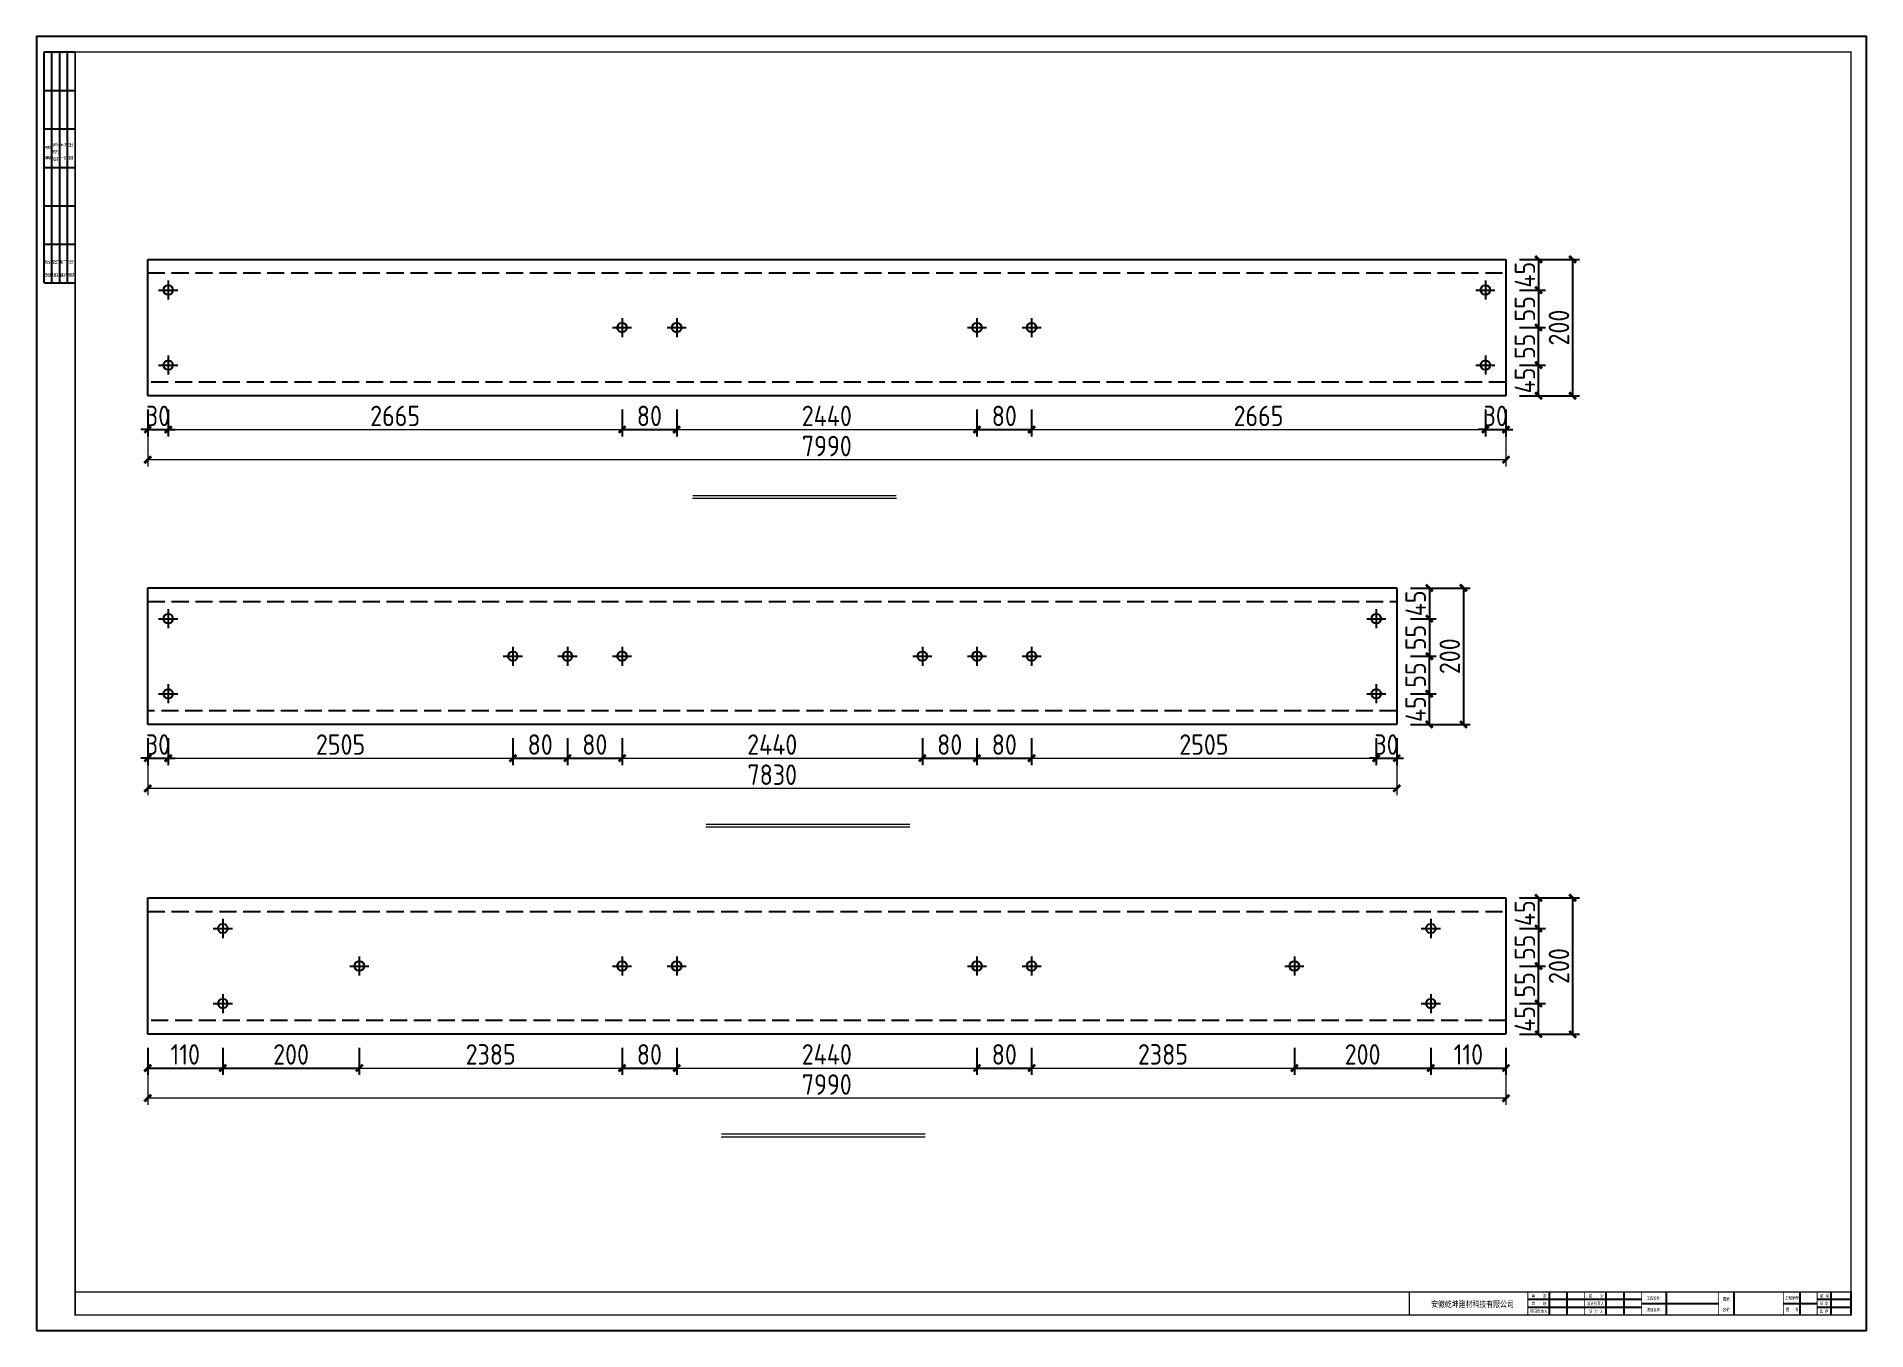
# Model space of a CAD drawing. Extents: x -196983 to 471790, y -783661 to 190401.
# Drawn here: x -40893 to -14082, y -111970 to -93007 of the extents above; entities that cross this region are included whole.
import ezdxf

# ---------------------------------------------------------------- set-up
doc = ezdxf.new("R2010")
doc.units = 0
doc.header["$LTSCALE"] = 1000
doc.header["$MEASUREMENT"] = 0
doc.linetypes.add('DASH', pattern=[0.35, 0.25, -0.1])
doc.layers.add('_TCH_MASK', color=7, linetype='Continuous')
doc.layers.add('PUB_TITLE', color=4, linetype='Continuous')
doc.styles.get("Standard").update_dxf_attribs({"font": 'gbenor.shx', "bigfont": 'gbcbig.shx'})
doc.styles.add('图框', font='')
doc.styles.get('图框').set_extended_font_data('SimSun')
doc.dimstyles.get("Standard").update_dxf_attribs({"dimscale": 100, "dimtxt": 3.5, "dimasz": 1, "dimexe": 2.5, "dimexo": 3, "dimgap": 1.5, "dimtad": 1, "dimdec": 0, "dimzin": 0, "dimdsep": 46, "dimtxsty": 'Standard', "dimblk": 'ARCHTICK', "dimcen": 0.09, "dimadec": 0, "dimazin": 0, "dimtfac": 1, "dimtdec": 0, "dimtix": 1, "dimtmove": 2, "dimatfit": 3, "dimfxl": 1, "dimtolj": 1, "dimtzin": 0, "dimarcsym": 0})

msp = doc.modelspace()

# ---------------------------------------------------------------- texts
at = {"layer": '_TCH_MASK', "lineweight": 15, "char_height": 300, "attachment_point": 5}
for s, insert in [('\\A1;2665', (-35639.2, -98566.6)), ('\\A1;2440', (-29314.2, -98566.6)), ('\\A1;2665', (-22989.2, -98566.6)), ('\\A1;7990', (-29314.2, -99008.4)), ('\\A1;2505', (-36439.2, -103383.6)), ('\\A1;2440', (-30114.2, -103383.6)), ('\\A1;2505', (-23789.2, -103383.6)), ('\\A1;7830', (-30114.2, -103825.5)), ('\\A1;2385', (-34239.2, -107924.6)), ('\\A1;2440', (-29314.2, -107924.6)), ('\\A1;2385', (-24389.2, -107924.6)), ('\\A1;7990', (-29314.2, -108366.4))]:
    msp.add_mtext(s, dxfattribs=dict(at, insert=insert))

# ---------------------------------------------------------------- blocks, each defined once
blk = doc.blocks.new('_ArchTick')
at = {"color": 0, "linetype": 'ByBlock', "const_width": 0.4}
blk.add_lwpolyline([(-0.5, -0.5), (0.5, 0.5)], dxfattribs=at)
blk = doc.blocks.new('*D674')
at = {"layer": '_TCH_MASK', "color": 0, "lineweight": -2}
for p, q in [((-39264, -98472), (-39264, -98867)), ((-38964, -98472), (-38964, -98867)), ((-39264, -98767), (-39364, -98767)), ((-39264, -98767), (-38964, -98767)), ((-38964, -98767), (-38864, -98767))]:
    blk.add_line(p, q, dxfattribs=at)
at = {"layer": 'Defpoints', "color": 0}
for p in [(-39264, -98272), (-38964, -98272), (-38964, -98767)]:
    blk.add_point(p, dxfattribs=at)
at = {"layer": '_TCH_MASK', "color": 0, "lineweight": -2, "xscale": 100, "yscale": 100, "zscale": 100}
blk.add_blockref('_ArchTick', (-39264, -98767), dxfattribs=at)
at = {"layer": '_TCH_MASK', "color": 0, "lineweight": -2, "xscale": 100, "yscale": 100, "zscale": 100, "rotation": 180}
blk.add_blockref('_ArchTick', (-38964, -98767), dxfattribs=at)
at = {"layer": '_TCH_MASK', "color": 0, "lineweight": 15, "insert": (-39114, -98567), "char_height": 300, "attachment_point": 5}
blk.add_mtext('\\A1;30', dxfattribs=at)
blk = doc.blocks.new('*D675')
at = {"layer": '_TCH_MASK', "color": 0, "lineweight": -2}
for p, q in [((-32314, -98472), (-32314, -98867)), ((-31514, -98472), (-31514, -98867)), ((-32314, -98767), (-31514, -98767))]:
    blk.add_line(p, q, dxfattribs=at)
at = {"layer": 'Defpoints', "color": 0}
for p in [(-32314, -98272), (-31514, -98272), (-31514, -98767)]:
    blk.add_point(p, dxfattribs=at)
at = {"layer": '_TCH_MASK', "color": 0, "lineweight": -2, "xscale": 100, "yscale": 100, "zscale": 100, "rotation": 180}
blk.add_blockref('_ArchTick', (-32314, -98767), dxfattribs=at)
at = {"layer": '_TCH_MASK', "color": 0, "lineweight": -2, "xscale": 100, "yscale": 100, "zscale": 100}
blk.add_blockref('_ArchTick', (-31514, -98767), dxfattribs=at)
at = {"layer": '_TCH_MASK', "color": 0, "lineweight": 15, "insert": (-31914, -98567), "char_height": 300, "attachment_point": 5}
blk.add_mtext('\\A1;80', dxfattribs=at)
blk = doc.blocks.new('*D676')
at = {"layer": '_TCH_MASK', "color": 0, "lineweight": -2}
for p, q in [((-27114, -98472), (-27114, -98867)), ((-26314, -98472), (-26314, -98867)), ((-27114, -98767), (-26314, -98767))]:
    blk.add_line(p, q, dxfattribs=at)
at = {"layer": 'Defpoints', "color": 0}
for p in [(-27114, -98272), (-26314, -98272), (-26314, -98767)]:
    blk.add_point(p, dxfattribs=at)
at = {"layer": '_TCH_MASK', "color": 0, "lineweight": -2, "xscale": 100, "yscale": 100, "zscale": 100, "rotation": 180}
blk.add_blockref('_ArchTick', (-27114, -98767), dxfattribs=at)
at = {"layer": '_TCH_MASK', "color": 0, "lineweight": -2, "xscale": 100, "yscale": 100, "zscale": 100}
blk.add_blockref('_ArchTick', (-26314, -98767), dxfattribs=at)
at = {"layer": '_TCH_MASK', "color": 0, "lineweight": 15, "insert": (-26714, -98567), "char_height": 300, "attachment_point": 5}
blk.add_mtext('\\A1;80', dxfattribs=at)
blk = doc.blocks.new('*D677')
at = {"layer": '_TCH_MASK', "color": 0, "lineweight": -2}
for p, q in [((-19664, -98472), (-19664, -98867)), ((-19364, -98472), (-19364, -98867)), ((-19664, -98767), (-19764, -98767)), ((-19664, -98767), (-19364, -98767)), ((-19364, -98767), (-19264, -98767))]:
    blk.add_line(p, q, dxfattribs=at)
at = {"layer": 'Defpoints', "color": 0}
for p in [(-19664, -98272), (-19364, -98272), (-19364, -98767)]:
    blk.add_point(p, dxfattribs=at)
at = {"layer": '_TCH_MASK', "color": 0, "lineweight": -2, "xscale": 100, "yscale": 100, "zscale": 100}
blk.add_blockref('_ArchTick', (-19664, -98767), dxfattribs=at)
at = {"layer": '_TCH_MASK', "color": 0, "lineweight": -2, "xscale": 100, "yscale": 100, "zscale": 100, "rotation": 180}
blk.add_blockref('_ArchTick', (-19364, -98767), dxfattribs=at)
at = {"layer": '_TCH_MASK', "color": 0, "lineweight": 15, "insert": (-19514, -98567), "char_height": 300, "attachment_point": 5}
blk.add_mtext('\\A1;30', dxfattribs=at)
blk = doc.blocks.new('*D573')
at = {"layer": '_TCH_MASK', "color": 0, "lineweight": -2}
for p, q in [((-19164, -97822), (-18786, -97822)), ((-18886, -98272), (-18886, -97822)), ((-19164, -98272), (-18786, -98272))]:
    blk.add_line(p, q, dxfattribs=at)
at = {"layer": 'Defpoints', "color": 0}
for p in [(-19364, -97822), (-18886, -97822), (-19364, -98272)]:
    blk.add_point(p, dxfattribs=at)
at = {"layer": '_TCH_MASK', "color": 0, "lineweight": -2, "xscale": 100, "yscale": 100, "zscale": 100}
for p, rotation in [((-18886, -97822), 90), ((-18886, -98272), 270)]:
    blk.add_blockref('_ArchTick', p, dxfattribs=dict(at, rotation=rotation))
at = {"layer": '_TCH_MASK', "color": 0, "lineweight": 15, "insert": (-19086, -98047), "char_height": 300, "attachment_point": 5, "rotation": 90}
blk.add_mtext('\\A1;45', dxfattribs=at)
blk = doc.blocks.new('*D678')
at = {"layer": '_TCH_MASK', "color": 0, "lineweight": -2}
for p, q in [((-19164, -97272), (-18786, -97272)), ((-18886, -97822), (-18886, -97272)), ((-19164, -97822), (-18786, -97822))]:
    blk.add_line(p, q, dxfattribs=at)
at = {"layer": 'Defpoints', "color": 0}
for p in [(-19364, -97272), (-18886, -97272), (-19364, -97822)]:
    blk.add_point(p, dxfattribs=at)
at = {"layer": '_TCH_MASK', "color": 0, "lineweight": -2, "xscale": 100, "yscale": 100, "zscale": 100}
for p, rotation in [((-18886, -97272), 90), ((-18886, -97822), 270)]:
    blk.add_blockref('_ArchTick', p, dxfattribs=dict(at, rotation=rotation))
at = {"layer": '_TCH_MASK', "color": 0, "lineweight": 15, "insert": (-19086, -97547), "char_height": 300, "attachment_point": 5, "rotation": 90}
blk.add_mtext('\\A1;55', dxfattribs=at)
blk = doc.blocks.new('*D574')
at = {"layer": '_TCH_MASK', "color": 0, "lineweight": -2}
for p, q in [((-19164, -96272), (-18786, -96272)), ((-18886, -96272), (-18886, -96722)), ((-19164, -96722), (-18786, -96722))]:
    blk.add_line(p, q, dxfattribs=at)
at = {"layer": 'Defpoints', "color": 0}
for p in [(-19364, -96272), (-19364, -96722), (-18886, -96722)]:
    blk.add_point(p, dxfattribs=at)
at = {"layer": '_TCH_MASK', "color": 0, "lineweight": -2, "xscale": 100, "yscale": 100, "zscale": 100}
for p, rotation in [((-18886, -96272), 90), ((-18886, -96722), 270)]:
    blk.add_blockref('_ArchTick', p, dxfattribs=dict(at, rotation=rotation))
at = {"layer": '_TCH_MASK', "color": 0, "lineweight": 15, "insert": (-19086, -96497), "char_height": 300, "attachment_point": 5, "rotation": 90}
blk.add_mtext('\\A1;45', dxfattribs=at)
blk = doc.blocks.new('*D575')
at = {"layer": '_TCH_MASK', "color": 0, "lineweight": -2}
for p, q in [((-19164, -96722), (-18786, -96722)), ((-18886, -96722), (-18886, -97272)), ((-19164, -97272), (-18786, -97272))]:
    blk.add_line(p, q, dxfattribs=at)
at = {"layer": 'Defpoints', "color": 0}
for p in [(-19364, -96722), (-19364, -97272), (-18886, -97272)]:
    blk.add_point(p, dxfattribs=at)
at = {"layer": '_TCH_MASK', "color": 0, "lineweight": -2, "xscale": 100, "yscale": 100, "zscale": 100}
for p, rotation in [((-18886, -96722), 90), ((-18886, -97272), 270)]:
    blk.add_blockref('_ArchTick', p, dxfattribs=dict(at, rotation=rotation))
at = {"layer": '_TCH_MASK', "color": 0, "lineweight": 15, "insert": (-19086, -96997), "char_height": 300, "attachment_point": 5, "rotation": 90}
blk.add_mtext('\\A1;55', dxfattribs=at)
blk = doc.blocks.new('*D679')
at = {"layer": '_TCH_MASK', "color": 0, "lineweight": -2}
for p, q in [((-19164, -96272), (-18287, -96272)), ((-18387, -96272), (-18387, -98272)), ((-19164, -98272), (-18287, -98272))]:
    blk.add_line(p, q, dxfattribs=at)
at = {"layer": 'Defpoints', "color": 0}
for p in [(-19364, -96272), (-19364, -98272), (-18387, -98272)]:
    blk.add_point(p, dxfattribs=at)
at = {"layer": '_TCH_MASK', "color": 0, "lineweight": -2, "xscale": 100, "yscale": 100, "zscale": 100}
for p, rotation in [((-18387, -96272), 90), ((-18387, -98272), 270)]:
    blk.add_blockref('_ArchTick', p, dxfattribs=dict(at, rotation=rotation))
at = {"layer": '_TCH_MASK', "color": 0, "lineweight": 15, "insert": (-18587, -97272), "char_height": 300, "attachment_point": 5, "rotation": 90}
blk.add_mtext('\\A1;200', dxfattribs=at)
blk = doc.blocks.new('*D680')
at = {"layer": '_TCH_MASK', "color": 0, "lineweight": -2}
for p, q in [((-39264, -103289), (-39264, -103684)), ((-38964, -103289), (-38964, -103684)), ((-39264, -103584), (-39364, -103584)), ((-39264, -103584), (-38964, -103584)), ((-38964, -103584), (-38864, -103584))]:
    blk.add_line(p, q, dxfattribs=at)
at = {"layer": 'Defpoints', "color": 0}
for p in [(-39264, -103089), (-38964, -103089), (-38964, -103584)]:
    blk.add_point(p, dxfattribs=at)
at = {"layer": '_TCH_MASK', "color": 0, "lineweight": -2, "xscale": 100, "yscale": 100, "zscale": 100}
blk.add_blockref('_ArchTick', (-39264, -103584), dxfattribs=at)
at = {"layer": '_TCH_MASK', "color": 0, "lineweight": -2, "xscale": 100, "yscale": 100, "zscale": 100, "rotation": 180}
blk.add_blockref('_ArchTick', (-38964, -103584), dxfattribs=at)
at = {"layer": '_TCH_MASK', "color": 0, "lineweight": 15, "insert": (-39114, -103384), "char_height": 300, "attachment_point": 5}
blk.add_mtext('\\A1;30', dxfattribs=at)
blk = doc.blocks.new('*D681')
at = {"layer": '_TCH_MASK', "color": 0, "lineweight": -2}
for p, q in [((-33114, -103289), (-33114, -103684)), ((-32314, -103289), (-32314, -103684)), ((-33114, -103584), (-32314, -103584))]:
    blk.add_line(p, q, dxfattribs=at)
at = {"layer": 'Defpoints', "color": 0}
for p in [(-33114, -103089), (-32314, -103089), (-32314, -103584)]:
    blk.add_point(p, dxfattribs=at)
at = {"layer": '_TCH_MASK', "color": 0, "lineweight": -2, "xscale": 100, "yscale": 100, "zscale": 100, "rotation": 180}
blk.add_blockref('_ArchTick', (-33114, -103584), dxfattribs=at)
at = {"layer": '_TCH_MASK', "color": 0, "lineweight": -2, "xscale": 100, "yscale": 100, "zscale": 100}
blk.add_blockref('_ArchTick', (-32314, -103584), dxfattribs=at)
at = {"layer": '_TCH_MASK', "color": 0, "lineweight": 15, "insert": (-32714, -103384), "char_height": 300, "attachment_point": 5}
blk.add_mtext('\\A1;80', dxfattribs=at)
blk = doc.blocks.new('*D682')
at = {"layer": '_TCH_MASK', "color": 0, "lineweight": -2}
for p, q in [((-27914, -103289), (-27914, -103684)), ((-27114, -103289), (-27114, -103684)), ((-27914, -103584), (-27114, -103584))]:
    blk.add_line(p, q, dxfattribs=at)
at = {"layer": 'Defpoints', "color": 0}
for p in [(-27914, -103089), (-27114, -103089), (-27114, -103584)]:
    blk.add_point(p, dxfattribs=at)
at = {"layer": '_TCH_MASK', "color": 0, "lineweight": -2, "xscale": 100, "yscale": 100, "zscale": 100, "rotation": 180}
blk.add_blockref('_ArchTick', (-27914, -103584), dxfattribs=at)
at = {"layer": '_TCH_MASK', "color": 0, "lineweight": -2, "xscale": 100, "yscale": 100, "zscale": 100}
blk.add_blockref('_ArchTick', (-27114, -103584), dxfattribs=at)
at = {"layer": '_TCH_MASK', "color": 0, "lineweight": 15, "insert": (-27514, -103384), "char_height": 300, "attachment_point": 5}
blk.add_mtext('\\A1;80', dxfattribs=at)
blk = doc.blocks.new('*D683')
at = {"layer": '_TCH_MASK', "color": 0, "lineweight": -2}
for p, q in [((-21264, -103289), (-21264, -103684)), ((-20964, -103289), (-20964, -103684)), ((-21264, -103584), (-21364, -103584)), ((-21264, -103584), (-20964, -103584)), ((-20964, -103584), (-20864, -103584))]:
    blk.add_line(p, q, dxfattribs=at)
at = {"layer": 'Defpoints', "color": 0}
for p in [(-21264, -103089), (-20964, -103089), (-20964, -103584)]:
    blk.add_point(p, dxfattribs=at)
at = {"layer": '_TCH_MASK', "color": 0, "lineweight": -2, "xscale": 100, "yscale": 100, "zscale": 100}
blk.add_blockref('_ArchTick', (-21264, -103584), dxfattribs=at)
at = {"layer": '_TCH_MASK', "color": 0, "lineweight": -2, "xscale": 100, "yscale": 100, "zscale": 100, "rotation": 180}
blk.add_blockref('_ArchTick', (-20964, -103584), dxfattribs=at)
at = {"layer": '_TCH_MASK', "color": 0, "lineweight": 15, "insert": (-21114, -103384), "char_height": 300, "attachment_point": 5}
blk.add_mtext('\\A1;30', dxfattribs=at)
blk = doc.blocks.new('*D576')
at = {"layer": '_TCH_MASK', "color": 0, "lineweight": -2}
for p, q in [((-20764, -102639), (-20386, -102639)), ((-20486, -103089), (-20486, -102639)), ((-20764, -103089), (-20386, -103089))]:
    blk.add_line(p, q, dxfattribs=at)
at = {"layer": 'Defpoints', "color": 0}
for p in [(-20964, -102639), (-20486, -102639), (-20964, -103089)]:
    blk.add_point(p, dxfattribs=at)
at = {"layer": '_TCH_MASK', "color": 0, "lineweight": -2, "xscale": 100, "yscale": 100, "zscale": 100}
for p, rotation in [((-20486, -102639), 90), ((-20486, -103089), 270)]:
    blk.add_blockref('_ArchTick', p, dxfattribs=dict(at, rotation=rotation))
at = {"layer": '_TCH_MASK', "color": 0, "lineweight": 15, "insert": (-20686, -102864), "char_height": 300, "attachment_point": 5, "rotation": 90}
blk.add_mtext('\\A1;45', dxfattribs=at)
blk = doc.blocks.new('*D684')
at = {"layer": '_TCH_MASK', "color": 0, "lineweight": -2}
for p, q in [((-20764, -102089), (-20386, -102089)), ((-20486, -102639), (-20486, -102089)), ((-20764, -102639), (-20386, -102639))]:
    blk.add_line(p, q, dxfattribs=at)
at = {"layer": 'Defpoints', "color": 0}
for p in [(-20964, -102089), (-20486, -102089), (-20964, -102639)]:
    blk.add_point(p, dxfattribs=at)
at = {"layer": '_TCH_MASK', "color": 0, "lineweight": -2, "xscale": 100, "yscale": 100, "zscale": 100}
for p, rotation in [((-20486, -102089), 90), ((-20486, -102639), 270)]:
    blk.add_blockref('_ArchTick', p, dxfattribs=dict(at, rotation=rotation))
at = {"layer": '_TCH_MASK', "color": 0, "lineweight": 15, "insert": (-20686, -102364), "char_height": 300, "attachment_point": 5, "rotation": 90}
blk.add_mtext('\\A1;55', dxfattribs=at)
blk = doc.blocks.new('*D577')
at = {"layer": '_TCH_MASK', "color": 0, "lineweight": -2}
for p, q in [((-20764, -101089), (-20386, -101089)), ((-20486, -101089), (-20486, -101539)), ((-20764, -101539), (-20386, -101539))]:
    blk.add_line(p, q, dxfattribs=at)
at = {"layer": 'Defpoints', "color": 0}
for p in [(-20964, -101089), (-20964, -101539), (-20486, -101539)]:
    blk.add_point(p, dxfattribs=at)
at = {"layer": '_TCH_MASK', "color": 0, "lineweight": -2, "xscale": 100, "yscale": 100, "zscale": 100}
for p, rotation in [((-20486, -101089), 90), ((-20486, -101539), 270)]:
    blk.add_blockref('_ArchTick', p, dxfattribs=dict(at, rotation=rotation))
at = {"layer": '_TCH_MASK', "color": 0, "lineweight": 15, "insert": (-20686, -101314), "char_height": 300, "attachment_point": 5, "rotation": 90}
blk.add_mtext('\\A1;45', dxfattribs=at)
blk = doc.blocks.new('*D578')
at = {"layer": '_TCH_MASK', "color": 0, "lineweight": -2}
for p, q in [((-20764, -101539), (-20386, -101539)), ((-20486, -101539), (-20486, -102089)), ((-20764, -102089), (-20386, -102089))]:
    blk.add_line(p, q, dxfattribs=at)
at = {"layer": 'Defpoints', "color": 0}
for p in [(-20964, -101539), (-20964, -102089), (-20486, -102089)]:
    blk.add_point(p, dxfattribs=at)
at = {"layer": '_TCH_MASK', "color": 0, "lineweight": -2, "xscale": 100, "yscale": 100, "zscale": 100}
for p, rotation in [((-20486, -101539), 90), ((-20486, -102089), 270)]:
    blk.add_blockref('_ArchTick', p, dxfattribs=dict(at, rotation=rotation))
at = {"layer": '_TCH_MASK', "color": 0, "lineweight": 15, "insert": (-20686, -101814), "char_height": 300, "attachment_point": 5, "rotation": 90}
blk.add_mtext('\\A1;55', dxfattribs=at)
blk = doc.blocks.new('*D685')
at = {"layer": '_TCH_MASK', "color": 0, "lineweight": -2}
for p, q in [((-20764, -101089), (-19887, -101089)), ((-19987, -101089), (-19987, -103089)), ((-20764, -103089), (-19887, -103089))]:
    blk.add_line(p, q, dxfattribs=at)
at = {"layer": 'Defpoints', "color": 0}
for p in [(-20964, -101089), (-20964, -103089), (-19987, -103089)]:
    blk.add_point(p, dxfattribs=at)
at = {"layer": '_TCH_MASK', "color": 0, "lineweight": -2, "xscale": 100, "yscale": 100, "zscale": 100}
for p, rotation in [((-19987, -101089), 90), ((-19987, -103089), 270)]:
    blk.add_blockref('_ArchTick', p, dxfattribs=dict(at, rotation=rotation))
at = {"layer": '_TCH_MASK', "color": 0, "lineweight": 15, "insert": (-20187, -102089), "char_height": 300, "attachment_point": 5, "rotation": 90}
blk.add_mtext('\\A1;200', dxfattribs=at)
blk = doc.blocks.new('*D686')
at = {"layer": '_TCH_MASK', "color": 0, "lineweight": -2}
for p, q in [((-39264, -107830), (-39264, -108225)), ((-38164, -107830), (-38164, -108225)), ((-39264, -108125), (-38164, -108125))]:
    blk.add_line(p, q, dxfattribs=at)
at = {"layer": 'Defpoints', "color": 0}
for p in [(-39264, -107630), (-38164, -107630), (-38164, -108125)]:
    blk.add_point(p, dxfattribs=at)
at = {"layer": '_TCH_MASK', "color": 0, "lineweight": -2, "xscale": 100, "yscale": 100, "zscale": 100, "rotation": 180}
blk.add_blockref('_ArchTick', (-39264, -108125), dxfattribs=at)
at = {"layer": '_TCH_MASK', "color": 0, "lineweight": -2, "xscale": 100, "yscale": 100, "zscale": 100}
blk.add_blockref('_ArchTick', (-38164, -108125), dxfattribs=at)
at = {"layer": '_TCH_MASK', "color": 0, "lineweight": 15, "insert": (-38714, -107925), "char_height": 300, "attachment_point": 5}
blk.add_mtext('\\A1;110', dxfattribs=at)
blk = doc.blocks.new('*D687')
at = {"layer": '_TCH_MASK', "color": 0, "lineweight": -2}
for p, q in [((-38164, -107830), (-38164, -108225)), ((-36164, -107830), (-36164, -108225)), ((-38164, -108125), (-36164, -108125))]:
    blk.add_line(p, q, dxfattribs=at)
at = {"layer": 'Defpoints', "color": 0}
for p in [(-38164, -107630), (-36164, -107630), (-36164, -108125)]:
    blk.add_point(p, dxfattribs=at)
at = {"layer": '_TCH_MASK', "color": 0, "lineweight": -2, "xscale": 100, "yscale": 100, "zscale": 100, "rotation": 180}
blk.add_blockref('_ArchTick', (-38164, -108125), dxfattribs=at)
at = {"layer": '_TCH_MASK', "color": 0, "lineweight": -2, "xscale": 100, "yscale": 100, "zscale": 100}
blk.add_blockref('_ArchTick', (-36164, -108125), dxfattribs=at)
at = {"layer": '_TCH_MASK', "color": 0, "lineweight": 15, "insert": (-37164, -107925), "char_height": 300, "attachment_point": 5}
blk.add_mtext('\\A1;200', dxfattribs=at)
blk = doc.blocks.new('*D688')
at = {"layer": '_TCH_MASK', "color": 0, "lineweight": -2}
for p, q in [((-32314, -107830), (-32314, -108225)), ((-31514, -107830), (-31514, -108225)), ((-32314, -108125), (-31514, -108125))]:
    blk.add_line(p, q, dxfattribs=at)
at = {"layer": 'Defpoints', "color": 0}
for p in [(-32314, -107630), (-31514, -107630), (-31514, -108125)]:
    blk.add_point(p, dxfattribs=at)
at = {"layer": '_TCH_MASK', "color": 0, "lineweight": -2, "xscale": 100, "yscale": 100, "zscale": 100, "rotation": 180}
blk.add_blockref('_ArchTick', (-32314, -108125), dxfattribs=at)
at = {"layer": '_TCH_MASK', "color": 0, "lineweight": -2, "xscale": 100, "yscale": 100, "zscale": 100}
blk.add_blockref('_ArchTick', (-31514, -108125), dxfattribs=at)
at = {"layer": '_TCH_MASK', "color": 0, "lineweight": 15, "insert": (-31914, -107925), "char_height": 300, "attachment_point": 5}
blk.add_mtext('\\A1;80', dxfattribs=at)
blk = doc.blocks.new('*D689')
at = {"layer": '_TCH_MASK', "color": 0, "lineweight": -2}
for p, q in [((-27114, -107830), (-27114, -108225)), ((-26314, -107830), (-26314, -108225)), ((-27114, -108125), (-26314, -108125))]:
    blk.add_line(p, q, dxfattribs=at)
at = {"layer": 'Defpoints', "color": 0}
for p in [(-27114, -107630), (-26314, -107630), (-26314, -108125)]:
    blk.add_point(p, dxfattribs=at)
at = {"layer": '_TCH_MASK', "color": 0, "lineweight": -2, "xscale": 100, "yscale": 100, "zscale": 100, "rotation": 180}
blk.add_blockref('_ArchTick', (-27114, -108125), dxfattribs=at)
at = {"layer": '_TCH_MASK', "color": 0, "lineweight": -2, "xscale": 100, "yscale": 100, "zscale": 100}
blk.add_blockref('_ArchTick', (-26314, -108125), dxfattribs=at)
at = {"layer": '_TCH_MASK', "color": 0, "lineweight": 15, "insert": (-26714, -107925), "char_height": 300, "attachment_point": 5}
blk.add_mtext('\\A1;80', dxfattribs=at)
blk = doc.blocks.new('*D690')
at = {"layer": '_TCH_MASK', "color": 0, "lineweight": -2}
for p, q in [((-22464, -107830), (-22464, -108225)), ((-20464, -107830), (-20464, -108225)), ((-22464, -108125), (-20464, -108125))]:
    blk.add_line(p, q, dxfattribs=at)
at = {"layer": 'Defpoints', "color": 0}
for p in [(-22464, -107630), (-20464, -107630), (-20464, -108125)]:
    blk.add_point(p, dxfattribs=at)
at = {"layer": '_TCH_MASK', "color": 0, "lineweight": -2, "xscale": 100, "yscale": 100, "zscale": 100, "rotation": 180}
blk.add_blockref('_ArchTick', (-22464, -108125), dxfattribs=at)
at = {"layer": '_TCH_MASK', "color": 0, "lineweight": -2, "xscale": 100, "yscale": 100, "zscale": 100}
blk.add_blockref('_ArchTick', (-20464, -108125), dxfattribs=at)
at = {"layer": '_TCH_MASK', "color": 0, "lineweight": 15, "insert": (-21464, -107925), "char_height": 300, "attachment_point": 5}
blk.add_mtext('\\A1;200', dxfattribs=at)
blk = doc.blocks.new('*D691')
at = {"layer": '_TCH_MASK', "color": 0, "lineweight": -2}
for p, q in [((-20464, -107830), (-20464, -108225)), ((-19364, -107830), (-19364, -108225)), ((-20464, -108125), (-19364, -108125))]:
    blk.add_line(p, q, dxfattribs=at)
at = {"layer": 'Defpoints', "color": 0}
for p in [(-20464, -107630), (-19364, -107630), (-19364, -108125)]:
    blk.add_point(p, dxfattribs=at)
at = {"layer": '_TCH_MASK', "color": 0, "lineweight": -2, "xscale": 100, "yscale": 100, "zscale": 100, "rotation": 180}
blk.add_blockref('_ArchTick', (-20464, -108125), dxfattribs=at)
at = {"layer": '_TCH_MASK', "color": 0, "lineweight": -2, "xscale": 100, "yscale": 100, "zscale": 100}
blk.add_blockref('_ArchTick', (-19364, -108125), dxfattribs=at)
at = {"layer": '_TCH_MASK', "color": 0, "lineweight": 15, "insert": (-19914, -107925), "char_height": 300, "attachment_point": 5}
blk.add_mtext('\\A1;110', dxfattribs=at)
blk = doc.blocks.new('*D579')
at = {"layer": '_TCH_MASK', "color": 0, "lineweight": -2}
for p, q in [((-19164, -107180), (-18786, -107180)), ((-18886, -107630), (-18886, -107180)), ((-19164, -107630), (-18786, -107630))]:
    blk.add_line(p, q, dxfattribs=at)
at = {"layer": 'Defpoints', "color": 0}
for p in [(-19364, -107180), (-18886, -107180), (-19364, -107630)]:
    blk.add_point(p, dxfattribs=at)
at = {"layer": '_TCH_MASK', "color": 0, "lineweight": -2, "xscale": 100, "yscale": 100, "zscale": 100}
for p, rotation in [((-18886, -107180), 90), ((-18886, -107630), 270)]:
    blk.add_blockref('_ArchTick', p, dxfattribs=dict(at, rotation=rotation))
at = {"layer": '_TCH_MASK', "color": 0, "lineweight": 15, "insert": (-19086, -107405), "char_height": 300, "attachment_point": 5, "rotation": 90}
blk.add_mtext('\\A1;45', dxfattribs=at)
blk = doc.blocks.new('*D692')
at = {"layer": '_TCH_MASK', "color": 0, "lineweight": -2}
for p, q in [((-19164, -106630), (-18786, -106630)), ((-18886, -107180), (-18886, -106630)), ((-19164, -107180), (-18786, -107180))]:
    blk.add_line(p, q, dxfattribs=at)
at = {"layer": 'Defpoints', "color": 0}
for p in [(-19364, -106630), (-18886, -106630), (-19364, -107180)]:
    blk.add_point(p, dxfattribs=at)
at = {"layer": '_TCH_MASK', "color": 0, "lineweight": -2, "xscale": 100, "yscale": 100, "zscale": 100}
for p, rotation in [((-18886, -106630), 90), ((-18886, -107180), 270)]:
    blk.add_blockref('_ArchTick', p, dxfattribs=dict(at, rotation=rotation))
at = {"layer": '_TCH_MASK', "color": 0, "lineweight": 15, "insert": (-19086, -106905), "char_height": 300, "attachment_point": 5, "rotation": 90}
blk.add_mtext('\\A1;55', dxfattribs=at)
blk = doc.blocks.new('*D580')
at = {"layer": '_TCH_MASK', "color": 0, "lineweight": -2}
for p, q in [((-19164, -105630), (-18786, -105630)), ((-18886, -105630), (-18886, -106080)), ((-19164, -106080), (-18786, -106080))]:
    blk.add_line(p, q, dxfattribs=at)
at = {"layer": 'Defpoints', "color": 0}
for p in [(-19364, -105630), (-19364, -106080), (-18886, -106080)]:
    blk.add_point(p, dxfattribs=at)
at = {"layer": '_TCH_MASK', "color": 0, "lineweight": -2, "xscale": 100, "yscale": 100, "zscale": 100}
for p, rotation in [((-18886, -105630), 90), ((-18886, -106080), 270)]:
    blk.add_blockref('_ArchTick', p, dxfattribs=dict(at, rotation=rotation))
at = {"layer": '_TCH_MASK', "color": 0, "lineweight": 15, "insert": (-19086, -105855), "char_height": 300, "attachment_point": 5, "rotation": 90}
blk.add_mtext('\\A1;45', dxfattribs=at)
blk = doc.blocks.new('*D581')
at = {"layer": '_TCH_MASK', "color": 0, "lineweight": -2}
for p, q in [((-19164, -106080), (-18786, -106080)), ((-18886, -106080), (-18886, -106630)), ((-19164, -106630), (-18786, -106630))]:
    blk.add_line(p, q, dxfattribs=at)
at = {"layer": 'Defpoints', "color": 0}
for p in [(-19364, -106080), (-19364, -106630), (-18886, -106630)]:
    blk.add_point(p, dxfattribs=at)
at = {"layer": '_TCH_MASK', "color": 0, "lineweight": -2, "xscale": 100, "yscale": 100, "zscale": 100}
for p, rotation in [((-18886, -106080), 90), ((-18886, -106630), 270)]:
    blk.add_blockref('_ArchTick', p, dxfattribs=dict(at, rotation=rotation))
at = {"layer": '_TCH_MASK', "color": 0, "lineweight": 15, "insert": (-19086, -106355), "char_height": 300, "attachment_point": 5, "rotation": 90}
blk.add_mtext('\\A1;55', dxfattribs=at)
blk = doc.blocks.new('*D693')
at = {"layer": '_TCH_MASK', "color": 0, "lineweight": -2}
for p, q in [((-19164, -105630), (-18287, -105630)), ((-18387, -105630), (-18387, -107630)), ((-19164, -107630), (-18287, -107630))]:
    blk.add_line(p, q, dxfattribs=at)
at = {"layer": 'Defpoints', "color": 0}
for p in [(-19364, -105630), (-19364, -107630), (-18387, -107630)]:
    blk.add_point(p, dxfattribs=at)
at = {"layer": '_TCH_MASK', "color": 0, "lineweight": -2, "xscale": 100, "yscale": 100, "zscale": 100}
for p, rotation in [((-18387, -105630), 90), ((-18387, -107630), 270)]:
    blk.add_blockref('_ArchTick', p, dxfattribs=dict(at, rotation=rotation))
at = {"layer": '_TCH_MASK', "color": 0, "lineweight": 15, "insert": (-18587, -106630), "char_height": 300, "attachment_point": 5, "rotation": 90}
blk.add_mtext('\\A1;200', dxfattribs=at)
blk = doc.blocks.new('*D582')
at = {"layer": '_TCH_MASK', "color": 0, "lineweight": -2}
for p, q in [((-33914, -103289), (-33914, -103684)), ((-33114, -103289), (-33114, -103684)), ((-33914, -103584), (-33114, -103584))]:
    blk.add_line(p, q, dxfattribs=at)
at = {"layer": 'Defpoints', "color": 0}
for p in [(-33914, -103089), (-33114, -103089), (-33114, -103584)]:
    blk.add_point(p, dxfattribs=at)
at = {"layer": '_TCH_MASK', "color": 0, "lineweight": -2, "xscale": 100, "yscale": 100, "zscale": 100, "rotation": 180}
blk.add_blockref('_ArchTick', (-33914, -103584), dxfattribs=at)
at = {"layer": '_TCH_MASK', "color": 0, "lineweight": -2, "xscale": 100, "yscale": 100, "zscale": 100}
blk.add_blockref('_ArchTick', (-33114, -103584), dxfattribs=at)
at = {"layer": '_TCH_MASK', "color": 0, "lineweight": 15, "insert": (-33514, -103384), "char_height": 300, "attachment_point": 5}
blk.add_mtext('\\A1;80', dxfattribs=at)
blk = doc.blocks.new('*D583')
at = {"layer": '_TCH_MASK', "color": 0, "lineweight": -2}
for p, q in [((-27114, -103289), (-27114, -103684)), ((-26314, -103289), (-26314, -103684)), ((-27114, -103584), (-26314, -103584))]:
    blk.add_line(p, q, dxfattribs=at)
at = {"layer": 'Defpoints', "color": 0}
for p in [(-27114, -103089), (-26314, -103089), (-26314, -103584)]:
    blk.add_point(p, dxfattribs=at)
at = {"layer": '_TCH_MASK', "color": 0, "lineweight": -2, "xscale": 100, "yscale": 100, "zscale": 100, "rotation": 180}
blk.add_blockref('_ArchTick', (-27114, -103584), dxfattribs=at)
at = {"layer": '_TCH_MASK', "color": 0, "lineweight": -2, "xscale": 100, "yscale": 100, "zscale": 100}
blk.add_blockref('_ArchTick', (-26314, -103584), dxfattribs=at)
at = {"layer": '_TCH_MASK', "color": 0, "lineweight": 15, "insert": (-26714, -103384), "char_height": 300, "attachment_point": 5}
blk.add_mtext('\\A1;80', dxfattribs=at)
blk = doc.blocks.new('$titleblk$00000095')
for p, q in [((-150, 20), (-150, 0)), ((-150, 20), (0, 20)), ((-150, 15), (-75, 15)), ((-125, 20), (-125, 0)), ((-100, 20), (-100, 0)), ((-75, 20), (-75, 0)), ((-75, 20), (-75, 0)), ((-75, 15), (0, 15)), ((-50, 20), (-50, 0)), ((-25, 20), (-25, 0)), ((0, 20), (0, 0)), ((-150, 10), (-75, 10)), ((-150, 5), (-75, 5)), ((-75, 10), (0, 10)), ((-75, 5), (0, 5))]:
    blk.add_line(p, q)
at = {"width": 0.8}
for s, p in [('建   筑', (-146.4, 15.6)), ('结   构', (-146.4, 10.9)), ('给 排 水', (-71, 10.9)), ('暖  通', (-70.3, 15.7)), ('通   讯', (-146.4, 0.9)), ('电   气', (-146.4, 5.6)), ('工   艺', (-70.3, 6.1)), ('自   控', (-70.3, 1.2))]:
    blk.add_text(s, height=3.51, dxfattribs=at).set_placement(p)
blk = doc.blocks.new('新块')
for p, q in [((-8240, 400), (-8240, 1000)), ((-7780, 400), (-7780, 1000)), ((-6760, 400), (-6760, 1000)), ((-6300, 400), (-6300, 1000)), ((-5200, 400), (-5200, 1000)), ((-3440, 400), (-3440, 1000)), ((-1720, 400), (-1720, 1000)), ((-920, 400), (-920, 1000)), ((-400, 400), (-400, 1000)), ((-5840, 800), (-8800, 800)), ((-5840, 600), (-8800, 600)), ((-5840, 700), (-3840, 700)), ((-2160, 700), (-1280, 700)), ((-400, 800), (-1280, 800)), ((-400, 600), (-1280, 600))]:
    blk.add_line(p, q)
for points, const_width in [([(-11880, 400), (-11880, 1000), (-400, 1000)], 32), ([(-8800, 400), (-8800, 1000)], 20), ([(-7320, 400), (-7320, 1000)], 20), ([(-5840, 400), (-5840, 1000)], 20), ([(-3840, 400), (-3840, 1000)], 20), ([(-2160, 400), (-2160, 1000)], 20), ([(-1280, 400), (-1280, 1000)], 20)]:
    blk.add_lwpolyline(points, dxfattribs=dict(const_width=const_width))
at = {"layer": 'PUB_TITLE'}
blk.add_lwpolyline([(-47560, 0), (0, 0), (0, 33640), (-47560, 33640)], close=True, dxfattribs=at)
at = {"layer": 'PUB_TITLE', "const_width": 40}
blk.add_lwpolyline([(-46560, 400), (-400, 400), (-400, 33240), (-46560, 33240)], close=True, dxfattribs=at)
at = {"layer": 'PUB_TITLE', "const_width": 32}
blk.add_lwpolyline([(-400, 1000), (-46560, 1000)], dxfattribs=at)
at = {"layer": 'PUB_TITLE', "xscale": 40, "yscale": 40, "zscale": 40, "rotation": 90}
blk.add_blockref('$titleblk$00000095', (-46560, 33240), dxfattribs=at)
at = {"style": '图框', "width": 0.8}
for s, height, p in [('安徽乾坤建材科技有限公司', 160, (-11315, 604)), ('项目负责人', 80, (-8739, 457)), ('审    核', 80, (-8702, 659)), ('审    定', 80, (-8701, 854)), ('设计负责人', 80, (-7265, 659)), ('校    对', 80, (-7217, 851)), ('设 计 人', 80, (-7213, 457)), ('项目名称', 80, (-5712, 494)), ('工程名称', 80, (-5712, 794)), ('名称', 80, (-3732, 498)), ('图纸', 80, (-3732, 778)), ('工程编号', 80, (-2112, 803)), ('图   号', 80, (-2098, 504)), ('比 例', 80, (-1211, 457)), ('阶 段', 80, (-1205, 851)), ('日 期', 80, (-1212, 659))]:
    blk.add_text(s, height=height, dxfattribs=at).set_placement(p)
for tag, p in [('审定人', (-8147, 838)), ('校对', (-6621, 837)), ('阶段', (-810, 832)), ('项目负责人', (-8228, 444)), ('审核人', (-8147, 641)), ('设计负责人', (-6745, 649)), ('设计人', (-6659, 447)), ('项目名称', (-5026, 479)), ('工程名称', (-5026, 781)), ('图名', (-3347, 649)), ('图号', (-1657, 502)), ('日期', (-905, 632)), ('比例', (-810, 446))]:
    blk.add_attdef(tag, p, '', height=120)

# ---------------------------------------------------------------- dimensions: what is measured, and where the dimension line sits
at = {"layer": '_TCH_MASK', "lineweight": 15}
for base, p1, p2, angle, picture, middle in [((-18885.6, -96721.8), (-19364.2, -96271.8), (-19364.2, -96721.8), 270, '*D574', (-19085.6, -96496.8)), ((-18387.5, -98271.8), (-19364.2, -96271.8), (-19364.2, -98271.8), 90, '*D679', (-18587.5, -97271.8)), ((-18885.6, -97271.8), (-19364.2, -96721.8), (-19364.2, -97271.8), 270, '*D575', (-19085.6, -96996.8)), ((-18885.6, -97271.8), (-19364.2, -97821.8), (-19364.2, -97271.8), 90, '*D678', (-19085.6, -97546.8)), ((-18885.6, -97821.8), (-19364.2, -98271.8), (-19364.2, -97821.8), 90, '*D573', (-19085.6, -98046.8)), ((-20485.6, -101538.9), (-20964.2, -101088.9), (-20964.2, -101538.9), 270, '*D577', (-20685.6, -101313.9)), ((-19987.5, -103088.9), (-20964.2, -101088.9), (-20964.2, -103088.9), 90, '*D685', (-20187.5, -102088.9)), ((-20485.6, -102088.9), (-20964.2, -101538.9), (-20964.2, -102088.9), 270, '*D578', (-20685.6, -101813.9)), ((-20485.6, -102088.9), (-20964.2, -102638.9), (-20964.2, -102088.9), 90, '*D684', (-20685.6, -102363.9)), ((-20485.6, -102638.9), (-20964.2, -103088.9), (-20964.2, -102638.9), 90, '*D576', (-20685.6, -102863.9)), ((-18885.6, -106079.8), (-19364.2, -105629.8), (-19364.2, -106079.8), 270, '*D580', (-19085.6, -105854.8)), ((-18387.5, -107629.8), (-19364.2, -105629.8), (-19364.2, -107629.8), 90, '*D693', (-18587.5, -106629.8)), ((-18885.6, -106629.8), (-19364.2, -106079.8), (-19364.2, -106629.8), 270, '*D581', (-19085.6, -106354.8)), ((-18885.6, -106629.8), (-19364.2, -107179.8), (-19364.2, -106629.8), 90, '*D692', (-19085.6, -106904.8)), ((-18885.6, -107179.8), (-19364.2, -107629.8), (-19364.2, -107179.8), 90, '*D579', (-19085.6, -107404.8))]:
    dim = msp.add_linear_dim(base=base, p1=p1, p2=p2, angle=angle, dimstyle='Standard', override={"dimtxt": 3, "dimexe": 1, "dimexo": 2, "dimgap": 0.5, "dimlfac": 0.1}, dxfattribs=at)
    dim.commit()
    dim.dimension.update_dxf_attribs({"geometry": picture, "text_midpoint": middle})
for base, p1, p2, picture, middle in [((-38964.2, -98766.6), (-39264.2, -98271.8), (-38964.2, -98271.8), '*D674', (-39114.2, -98566.6)), ((-31514.2, -98766.6), (-32314.2, -98271.8), (-31514.2, -98271.8), '*D675', (-31914.2, -98566.6)), ((-26314.2, -98766.6), (-27114.2, -98271.8), (-26314.2, -98271.8), '*D676', (-26714.2, -98566.6)), ((-19364.2, -98766.6), (-19664.2, -98271.8), (-19364.2, -98271.8), '*D677', (-19514.2, -98566.6)), ((-38964.2, -103583.6), (-39264.2, -103088.9), (-38964.2, -103088.9), '*D680', (-39114.2, -103383.6)), ((-33114.2, -103583.6), (-33914.2, -103088.9), (-33114.2, -103088.9), '*D582', (-33514.2, -103383.6)), ((-32314.2, -103583.6), (-33114.2, -103088.9), (-32314.2, -103088.9), '*D681', (-32714.2, -103383.6)), ((-27114.2, -103583.6), (-27914.2, -103088.9), (-27114.2, -103088.9), '*D682', (-27514.2, -103383.6)), ((-26314.2, -103583.6), (-27114.2, -103088.9), (-26314.2, -103088.9), '*D583', (-26714.2, -103383.6)), ((-20964.2, -103583.6), (-21264.2, -103088.9), (-20964.2, -103088.9), '*D683', (-21114.2, -103383.6)), ((-38164.2, -108124.6), (-39264.2, -107629.8), (-38164.2, -107629.8), '*D686', (-38714.2, -107924.6)), ((-36164.2, -108124.6), (-38164.2, -107629.8), (-36164.2, -107629.8), '*D687', (-37164.2, -107924.6)), ((-31514.2, -108124.6), (-32314.2, -107629.8), (-31514.2, -107629.8), '*D688', (-31914.2, -107924.6)), ((-26314.2, -108124.6), (-27114.2, -107629.8), (-26314.2, -107629.8), '*D689', (-26714.2, -107924.6)), ((-20464.2, -108124.6), (-22464.2, -107629.8), (-20464.2, -107629.8), '*D690', (-21464.2, -107924.6)), ((-19364.2, -108124.6), (-20464.2, -107629.8), (-19364.2, -107629.8), '*D691', (-19914.2, -107924.6))]:
    dim = msp.add_linear_dim(base=base, p1=p1, p2=p2, dimstyle='Standard', override={"dimtxt": 3, "dimexe": 1, "dimexo": 2, "dimgap": 0.5, "dimlfac": 0.1}, dxfattribs=at)
    dim.commit()
    dim.dimension.update_dxf_attribs({"geometry": picture, "text_midpoint": middle})

# ---------------------------------------------------------------- linework, layer by layer
at = {"color": 0}
for p, q in [((-39264.2, -96271.8), (-19364.2, -96271.8)), ((-39264.2, -98271.8), (-39264.2, -96271.8)), ((-19364.2, -96271.8), (-19364.2, -98271.8)), ((-19364.2, -98271.8), (-39264.2, -98271.8)), ((-39264.2, -101088.9), (-20964.2, -101088.9)), ((-39264.2, -103088.9), (-39264.2, -101088.9)), ((-20964.2, -101088.9), (-20964.2, -103088.9)), ((-20964.2, -103088.9), (-39264.2, -103088.9)), ((-39264.2, -105629.8), (-19364.2, -105629.8)), ((-39264.2, -107629.8), (-39264.2, -105629.8)), ((-19364.2, -105629.8), (-19364.2, -107629.8)), ((-19364.2, -107629.8), (-39264.2, -107629.8))]:
    msp.add_line(p, q, dxfattribs=at)
at = {"color": 0, "linetype": 'DASH'}
for p, q in [((-39264.2, -96471.8), (-19364.2, -96471.8)), ((-19364.2, -98071.8), (-39264.2, -98071.8)), ((-39264.2, -101288.9), (-20964.2, -101288.9)), ((-20964.2, -102888.9), (-39264.2, -102888.9)), ((-39264.2, -105829.8), (-19364.2, -105829.8)), ((-19364.2, -107429.8), (-39264.2, -107429.8))]:
    msp.add_line(p, q, dxfattribs=at)
at = {"color": 1}
for p, q in [((-39104.2, -96721.8), (-38824.2, -96721.8)), ((-38964.2, -96581.8), (-38964.2, -96861.8)), ((-19804.2, -96721.8), (-19524.2, -96721.8)), ((-19664.2, -96581.8), (-19664.2, -96861.8)), ((-32454.2, -97271.8), (-32174.2, -97271.8)), ((-32314.2, -97131.8), (-32314.2, -97411.8)), ((-31654.2, -97271.8), (-31374.2, -97271.8)), ((-31514.2, -97131.8), (-31514.2, -97411.8)), ((-27254.2, -97271.8), (-26974.2, -97271.8)), ((-27114.2, -97131.8), (-27114.2, -97411.8)), ((-26454.2, -97271.8), (-26174.2, -97271.8)), ((-26314.2, -97131.8), (-26314.2, -97411.8)), ((-39104.2, -97821.8), (-38824.2, -97821.8)), ((-38964.2, -97681.8), (-38964.2, -97961.8)), ((-19804.2, -97821.8), (-19524.2, -97821.8)), ((-19664.2, -97681.8), (-19664.2, -97961.8)), ((-39104.2, -101538.9), (-38824.2, -101538.9)), ((-38964.2, -101398.9), (-38964.2, -101678.9)), ((-21404.2, -101538.9), (-21124.2, -101538.9)), ((-21264.2, -101398.9), (-21264.2, -101678.9)), ((-34054.2, -102088.9), (-33774.2, -102088.9)), ((-33914.2, -101948.9), (-33914.2, -102228.9)), ((-33254.2, -102088.9), (-32974.2, -102088.9)), ((-33114.2, -101948.9), (-33114.2, -102228.9)), ((-32454.2, -102088.9), (-32174.2, -102088.9)), ((-32314.2, -101948.9), (-32314.2, -102228.9)), ((-28054.2, -102088.9), (-27774.2, -102088.9)), ((-27914.2, -101948.9), (-27914.2, -102228.9)), ((-27254.2, -102088.9), (-26974.2, -102088.9)), ((-27114.2, -101948.9), (-27114.2, -102228.9)), ((-26454.2, -102088.9), (-26174.2, -102088.9)), ((-26314.2, -101948.9), (-26314.2, -102228.9)), ((-39104.2, -102638.9), (-38824.2, -102638.9)), ((-38964.2, -102498.9), (-38964.2, -102778.9)), ((-21404.2, -102638.9), (-21124.2, -102638.9)), ((-21264.2, -102498.9), (-21264.2, -102778.9)), ((-38304.2, -106079.8), (-38024.2, -106079.8)), ((-38164.2, -105939.8), (-38164.2, -106219.8)), ((-20604.2, -106079.8), (-20324.2, -106079.8)), ((-20464.2, -105939.8), (-20464.2, -106219.8)), ((-36304.2, -106629.8), (-36024.2, -106629.8)), ((-36164.2, -106489.8), (-36164.2, -106769.8)), ((-32454.2, -106629.8), (-32174.2, -106629.8)), ((-32314.2, -106489.8), (-32314.2, -106769.8)), ((-31654.2, -106629.8), (-31374.2, -106629.8)), ((-31514.2, -106489.8), (-31514.2, -106769.8)), ((-27254.2, -106629.8), (-26974.2, -106629.8)), ((-27114.2, -106489.8), (-27114.2, -106769.8)), ((-26454.2, -106629.8), (-26174.2, -106629.8)), ((-26314.2, -106489.8), (-26314.2, -106769.8)), ((-22604.2, -106629.8), (-22324.2, -106629.8)), ((-22464.2, -106489.8), (-22464.2, -106769.8)), ((-38304.2, -107179.8), (-38024.2, -107179.8)), ((-38164.2, -107039.8), (-38164.2, -107319.8)), ((-20604.2, -107179.8), (-20324.2, -107179.8)), ((-20464.2, -107039.8), (-20464.2, -107319.8))]:
    msp.add_line(p, q, dxfattribs=at)
for centre in [(-38964.2, -96721.8), (-19664.2, -96721.8), (-32314.2, -97271.8), (-31514.2, -97271.8), (-27114.2, -97271.8), (-26314.2, -97271.8), (-38964.2, -97821.8), (-19664.2, -97821.8), (-38964.2, -101538.9), (-21264.2, -101538.9), (-33914.2, -102088.9), (-33114.2, -102088.9), (-32314.2, -102088.9), (-27914.2, -102088.9), (-27114.2, -102088.9), (-26314.2, -102088.9), (-38964.2, -102638.9), (-21264.2, -102638.9), (-38164.2, -106079.8), (-20464.2, -106079.8), (-36164.2, -106629.8), (-32314.2, -106629.8), (-31514.2, -106629.8), (-27114.2, -106629.8), (-26314.2, -106629.8), (-22464.2, -106629.8), (-38164.2, -107179.8), (-20464.2, -107179.8)]:
    msp.add_circle(centre, 70, dxfattribs=at)
at = {"layer": '_TCH_MASK', "lineweight": 15}
for p, q in [((-39264.2, -98471.8), (-39264.2, -99308.4)), ((-38964.2, -98471.8), (-38964.2, -98866.6)), ((-32314.2, -98471.8), (-32314.2, -98866.6)), ((-31514.2, -98471.8), (-31514.2, -98866.6)), ((-27114.2, -98471.8), (-27114.2, -98866.6)), ((-26314.2, -98471.8), (-26314.2, -98866.6)), ((-19664.2, -98471.8), (-19664.2, -98866.6)), ((-19364.2, -98471.8), (-19364.2, -99308.4)), ((-38964.2, -98766.6), (-32314.2, -98766.6)), ((-31514.2, -98766.6), (-27114.2, -98766.6)), ((-26314.2, -98766.6), (-19664.2, -98766.6)), ((-19364.2, -99208.4), (-39264.2, -99208.4)), ((-28294.2, -99779.2), (-31281.4, -99779.2)), ((-39264.2, -103288.9), (-39264.2, -104125.5)), ((-38964.2, -103288.9), (-38964.2, -103683.6)), ((-33914.2, -103288.9), (-33914.2, -103683.6)), ((-32314.2, -103288.9), (-32314.2, -103683.6)), ((-27914.2, -103288.9), (-27914.2, -103683.6)), ((-26314.2, -103288.9), (-26314.2, -103683.6)), ((-21264.2, -103288.9), (-21264.2, -103683.6)), ((-20964.2, -103288.9), (-20964.2, -104125.5)), ((-38964.2, -103583.6), (-33914.2, -103583.6)), ((-32314.2, -103583.6), (-27914.2, -103583.6)), ((-26314.2, -103583.6), (-21264.2, -103583.6)), ((-20964.2, -104025.5), (-39264.2, -104025.5)), ((-28097.7, -104596.3), (-31084.9, -104596.3)), ((-39264.2, -107829.8), (-39264.2, -108666.4)), ((-36164.2, -107829.8), (-36164.2, -108224.6)), ((-32314.2, -107829.8), (-32314.2, -108224.6)), ((-31514.2, -107829.8), (-31514.2, -108224.6)), ((-27114.2, -107829.8), (-27114.2, -108224.6)), ((-26314.2, -107829.8), (-26314.2, -108224.6)), ((-22464.2, -107829.8), (-22464.2, -108224.6)), ((-19364.2, -107829.8), (-19364.2, -108666.4)), ((-36164.2, -108124.6), (-32314.2, -108124.6)), ((-31514.2, -108124.6), (-27114.2, -108124.6)), ((-26314.2, -108124.6), (-22464.2, -108124.6)), ((-19364.2, -108566.4), (-39264.2, -108566.4)), ((-27872.8, -109137.2), (-30860, -109137.2))]:
    msp.add_line(p, q, dxfattribs=at)
at = {"layer": '_TCH_MASK', "lineweight": 15, "const_width": 20}
for points in [[(-31281.4, -99733.9), (-28294.2, -99733.9)], [(-31084.9, -104551), (-28097.7, -104551)], [(-30860, -109091.9), (-27872.8, -109091.9)]]:
    msp.add_lwpolyline(points, dxfattribs=at)

# ---------------------------------------------------------------- block references
at = {"layer": '_TCH_MASK', "color": 0, "lineweight": 15, "xscale": 0.5637161763734184, "yscale": 0.5637161763588665, "zscale": 0.5637161763684475}
msp.add_blockref('新块', (-14082.3, -111970.4), dxfattribs=at)
at = {"layer": '_TCH_MASK', "lineweight": 15, "xscale": 100, "yscale": 100, "zscale": 100, "rotation": 180}
for p in [(-38964.2, -98766.6), (-31514.2, -98766.6), (-26314.2, -98766.6), (-39264.2, -99208.4), (-38964.2, -103583.6), (-32314.2, -103583.6), (-26314.2, -103583.6), (-39264.2, -104025.5), (-36164.2, -108124.6), (-31514.2, -108124.6), (-26314.2, -108124.6), (-39264.2, -108566.4)]:
    msp.add_blockref('_ArchTick', p, dxfattribs=at)
at = {"layer": '_TCH_MASK', "lineweight": 15, "xscale": 100, "yscale": 100, "zscale": 100}
for p in [(-32314.2, -98766.6), (-27114.2, -98766.6), (-19664.2, -98766.6), (-19364.2, -99208.4), (-33914.2, -103583.6), (-27914.2, -103583.6), (-21264.2, -103583.6), (-20964.2, -104025.5), (-32314.2, -108124.6), (-27114.2, -108124.6), (-22464.2, -108124.6), (-19364.2, -108566.4)]:
    msp.add_blockref('_ArchTick', p, dxfattribs=at)

msp.set_redraw_order([(e.dxf.handle, doc.entitydb.next_handle()) for e in msp.query("TEXT MTEXT ATTDEF DIMENSION ARC_DIMENSION")])  # texts and dimensions are drawn at this point

doc.saveas('drawing.dxf')
